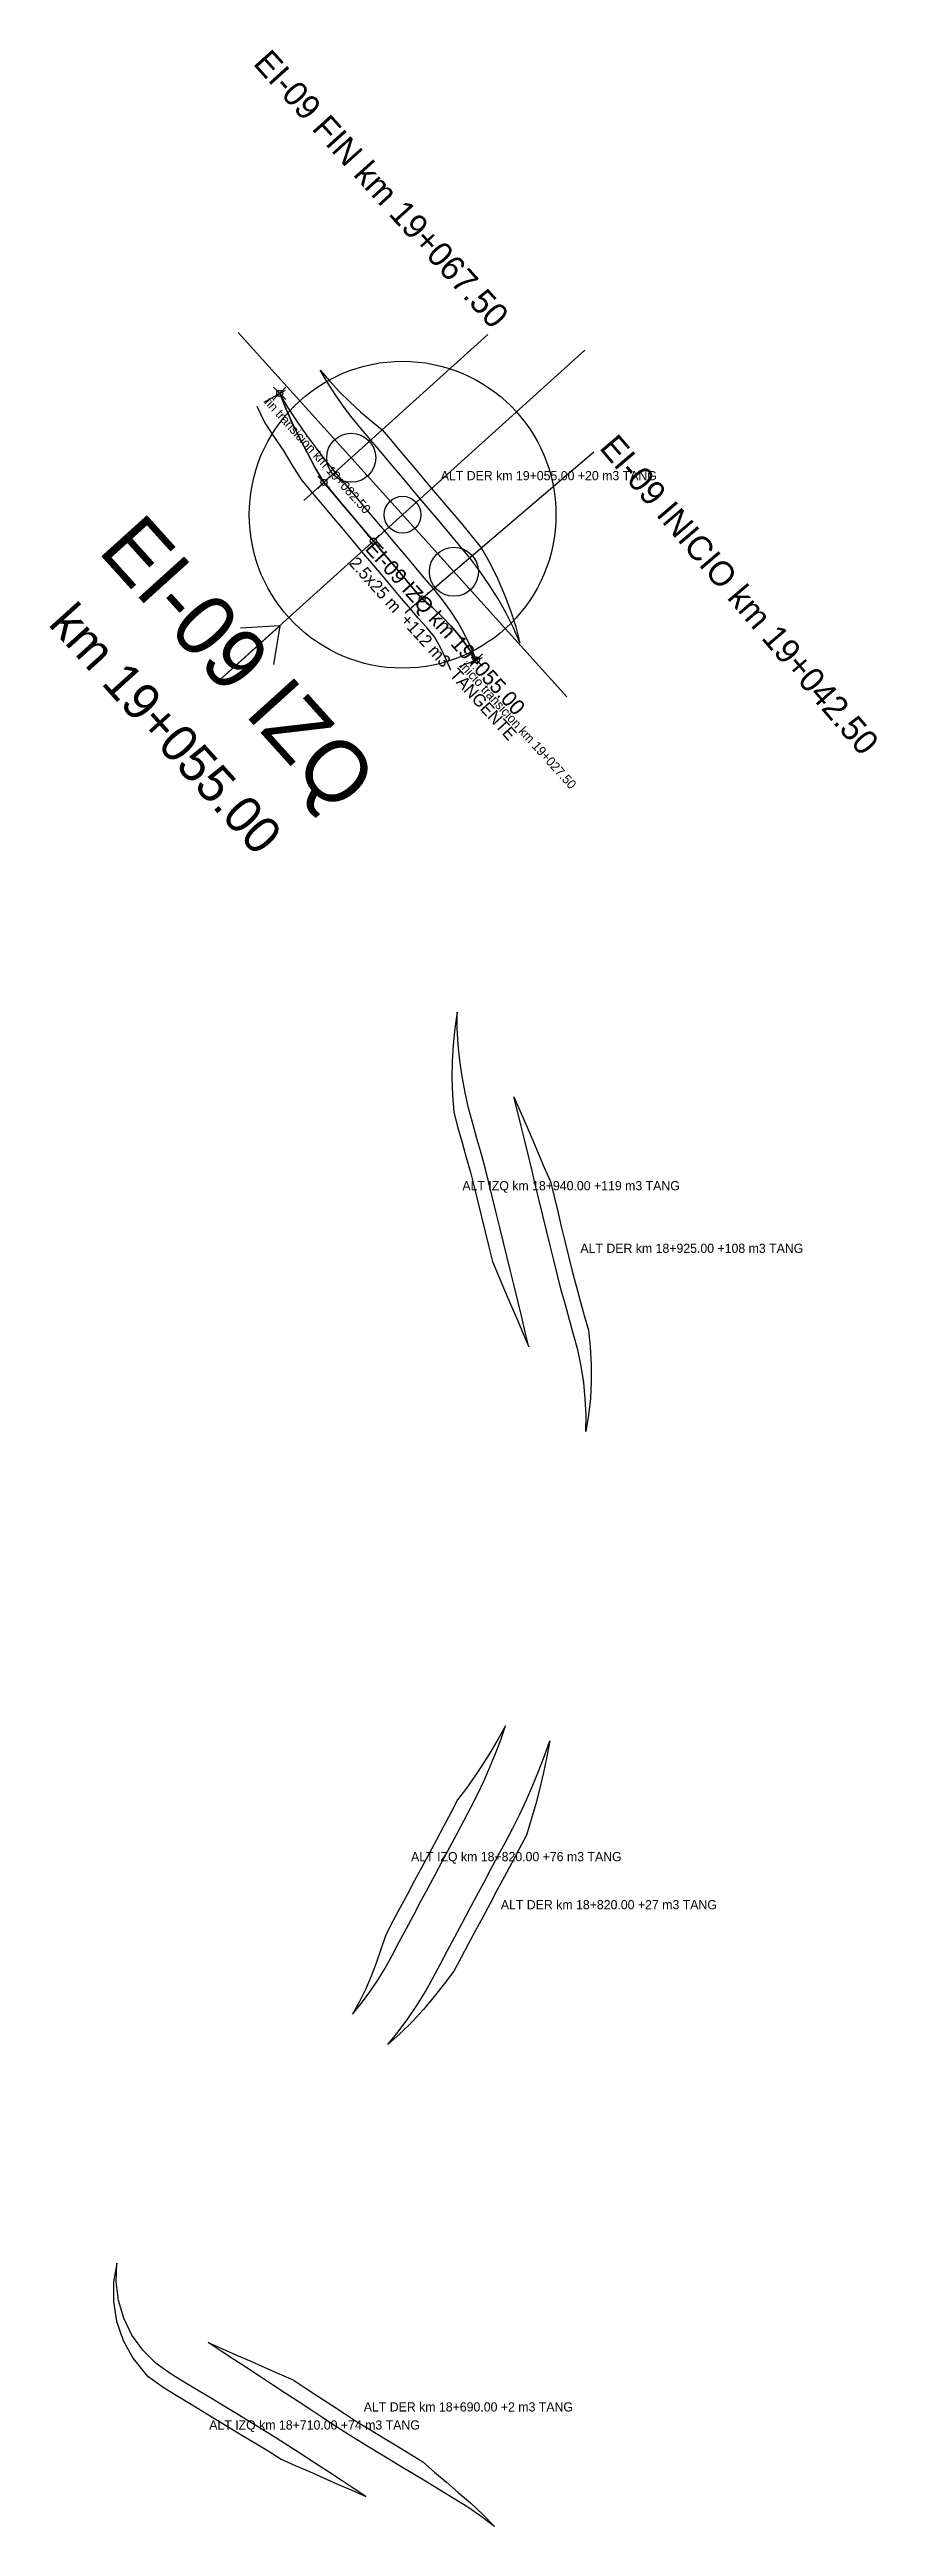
# Model space of a CAD drawing. Extents: x 598419 to 612853, y 9471396 to 9478612.
# Drawn here: x 603402 to 603537.1, y 9476535.6 to 9476939 of the extents above; entities that cross this region are included whole.
import ezdxf
from ezdxf.enums import TextEntityAlignment as Align

# ---------------------------------------------------------------- set-up
doc = ezdxf.new("R2010")
doc.units = 0
doc.header["$PDMODE"] = 35
doc.header["$PDSIZE"] = 1
for name, color, linetype in [('ENSANCHE_ALTERNATIVAS', 8, 'CONTINUOUS'), ('ENSANCHE_IZQ', 1, 'CONTINUOUS'), ('ENSANCHE_IZQ_BORDE_3D', 1, 'CONTINUOUS'), ('ENSANCHE_IZQ_MARCA', 1, 'CONTINUOUS'), ('ENSANCHE_IZQ_PUNTOS', 1, 'CONTINUOUS'), ('ENSANCHE_IZQ_TALUD', 1, 'CONTINUOUS'), ('ENSANCHE_IZQ_TEXTO', 1, 'CONTINUOUS')]:
    doc.layers.add(name, color=color, linetype=linetype)

msp = doc.modelspace()

# ---------------------------------------------------------------- texts
at = {"layer": 'ENSANCHE_ALTERNATIVAS'}
for s, p in [('ALT DER km 19+055.00 +20 m3 TANG', (603465.8397, 9476868.8732)), ('ALT IZQ km 18+940.00 +119 m3 TANG', (603469.3625, 9476753.2062)), ('ALT DER km 18+925.00 +108 m3 TANG', (603488.6105, 9476743.0122)), ('ALT IZQ km 18+820.00 +76 m3 TANG', (603460.997, 9476643.919)), ('ALT DER km 18+820.00 +27 m3 TANG', (603475.6357, 9476636.0916)), ('ALT DER km 18+690.00 +2 m3 TANG', (603453.2844, 9476554.2785)), ('ALT IZQ km 18+710.00 +74 m3 TANG', (603428.0907, 9476551.3396))]:
    msp.add_text(s, height=1.5, dxfattribs=at).set_placement(p)
at = {"layer": 'ENSANCHE_IZQ_MARCA'}
msp.add_text('EI-09 FIN km 19+067.50', height=4, rotation=-47.9272, dxfattribs=at).set_placement((603474.2527, 9476893.3075), align=Align.RIGHT)
msp.add_text('EI-09 INICIO km 19+042.50', height=4, rotation=-49.5227, dxfattribs=at).set_placement((603491.561, 9476874.0898))
for s, height, p in [('EI-09 IZQ', 10, (603429.1835, 9476835.7834)), ('km 19+055.00', 6, (603418.7914, 9476826.4024))]:
    msp.add_text(s, height=height, rotation=-47.9272, dxfattribs=at).set_placement(p, align=Align.CENTER)
at = {"layer": 'ENSANCHE_IZQ_TEXTO'}
for s, height, p in [('fin transicion km 19+082.50', 1.5, (603436.9844, 9476881.5205)), ('EI-09 IZQ km 19+055.00', 2.5, (603453.3636, 9476857.6111)), ('2.5x25 m  +112 m3  TANGENTE', 2, (603450.7656, 9476855.2658)), ('inicio transicion km 19+027.50', 1.5, (603468.8537, 9476838.4964))]:
    msp.add_text(s, height=height, rotation=-47.9272, dxfattribs=at).set_placement(p)

# ---------------------------------------------------------------- linework, layer by layer
at = {"layer": 'ENSANCHE_ALTERNATIVAS'}
for points in [[(603478.7271, 9476842.3615), (603477.6801, 9476844.8317), (603476.4975, 9476847.24), (603475.183, 9476849.5789), (603473.7406, 9476851.8413), (603472.234, 9476854.0651), (603470.6072, 9476856.2079), (603468.9526, 9476858.2116), (603467.3393, 9476860.1232), (603465.726, 9476862.0348), (603464.1127, 9476863.9463), (603462.4993, 9476865.8579), (603460.886, 9476867.7695), (603459.2727, 9476869.6811), (603457.6594, 9476871.5926), (603456.046, 9476873.5042), (603454.4296, 9476875.413), (603452.892, 9476877.1879), (603451.4136, 9476879.0098), (603450.0027, 9476880.8844), (603448.6594, 9476882.8081), (603447.3842, 9476884.7776), (603446.1822, 9476886.7925), (603446.1822, 9476886.7925), (603447.7381, 9476884.9975), (603449.351, 9476883.2731), (603451.0145, 9476881.6185), (603452.7269, 9476880.036), (603454.4867, 9476878.5285), (603456.2853, 9476877.0882), (603457.9018, 9476875.1794), (603459.5151, 9476873.2678), (603461.1284, 9476871.3563), (603462.7417, 9476869.4447), (603464.3551, 9476867.5331), (603465.9684, 9476865.6215), (603467.5817, 9476863.71), (603469.1951, 9476861.7984), (603470.8084, 9476859.8868), (603472.5089, 9476857.8308), (603473.8914, 9476855.3274), (603475.1206, 9476852.7759), (603476.2552, 9476850.2214), (603477.235, 9476847.628), (603478.059, 9476845.0049), (603478.7271, 9476842.3615)], [(603480.2178, 9476727.6866), (603479.6249, 9476730.1167), (603479.0321, 9476732.5468), (603478.4392, 9476734.9769), (603477.8463, 9476737.407), (603477.2535, 9476739.8372), (603476.6606, 9476742.2673), (603476.0678, 9476744.6974), (603475.4749, 9476747.1275), (603474.8821, 9476749.5576), (603474.2892, 9476751.9877), (603473.6963, 9476754.4178), (603473.0755, 9476756.8401), (603472.4024, 9476759.2478), (603471.7293, 9476761.6555), (603471.0561, 9476764.0632), (603470.3817, 9476766.5643), (603469.795, 9476769.1355), (603469.316, 9476771.729), (603468.9454, 9476774.3401), (603468.6838, 9476776.9644), (603468.5319, 9476779.5974), (603468.4897, 9476782.2343), (603468.4897, 9476782.2343), (603468.1155, 9476779.582), (603467.8531, 9476776.8991), (603467.7044, 9476774.1903), (603467.6711, 9476771.4605), (603467.7547, 9476768.7145), (603467.9564, 9476765.9575), (603468.6485, 9476763.3901), (603469.3216, 9476760.9824), (603469.9947, 9476758.5747), (603470.6678, 9476756.167), (603471.2887, 9476753.7447), (603471.8815, 9476751.3146), (603472.4744, 9476748.8845), (603473.0672, 9476746.4544), (603473.6601, 9476744.0243), (603474.2529, 9476741.5942), (603475.2471, 9476739.2762), (603476.2412, 9476736.9583), (603477.2354, 9476734.6404), (603478.2295, 9476732.3224), (603479.2236, 9476730.0045), (603480.2178, 9476727.6866)], [(603489.4944, 9476713.9392), (603489.5227, 9476716.567), (603489.4101, 9476719.2476), (603489.1488, 9476721.9178), (603488.7396, 9476724.5694), (603488.1838, 9476727.1942), (603487.5091, 9476729.725), (603486.836, 9476732.1327), (603486.1629, 9476734.5404), (603485.4898, 9476736.948), (603484.8695, 9476739.3705), (603484.2767, 9476741.8006), (603483.6838, 9476744.2307), (603483.091, 9476746.6609), (603482.4981, 9476749.091), (603481.9053, 9476751.5211), (603481.3124, 9476753.9512), (603480.7195, 9476756.3813), (603480.1267, 9476758.8114), (603479.5338, 9476761.2416), (603478.941, 9476763.6717), (603478.3481, 9476766.1018), (603477.7547, 9476768.409), (603477.7547, 9476768.409), (603478.7494, 9476766.214), (603479.7435, 9476763.896), (603480.7377, 9476761.5781), (603481.7318, 9476759.2602), (603482.7259, 9476756.9422), (603483.7201, 9476754.6243), (603484.3129, 9476752.1942), (603484.9058, 9476749.7641), (603485.4986, 9476747.334), (603486.0915, 9476744.9039), (603486.6844, 9476742.4737), (603487.2772, 9476740.0436), (603487.8975, 9476737.6212), (603488.5706, 9476735.2135), (603489.2437, 9476732.8058), (603489.9168, 9476730.3981), (603490.2092, 9476727.6822), (603490.3791, 9476724.8693), (603490.389, 9476722.0741), (603490.2414, 9476719.3057), (603489.9393, 9476716.5729), (603489.4944, 9476713.9392)], [(603451.4426, 9476619.0235), (603452.9028, 9476620.7953), (603454.2771, 9476622.6344), (603455.561, 9476624.5378), (603456.7547, 9476626.499), (603457.8924, 9476628.5694), (603459.0712, 9476630.774), (603460.25, 9476632.9787), (603461.4289, 9476635.1833), (603462.6077, 9476637.3879), (603463.7865, 9476639.5925), (603464.9654, 9476641.7971), (603466.1442, 9476644.0018), (603467.323, 9476646.2064), (603468.5018, 9476648.411), (603469.6807, 9476650.6156), (603470.8168, 9476652.7675), (603471.886, 9476654.9076), (603472.9004, 9476657.0744), (603473.8605, 9476659.2657), (603474.7666, 9476661.4799), (603475.6152, 9476663.7167), (603476.4092, 9476665.9735), (603476.4092, 9476665.9735), (603475.2239, 9476663.8598), (603473.9913, 9476661.7855), (603472.7095, 9476659.753), (603471.3823, 9476657.7624), (603470.0106, 9476655.8148), (603468.5941, 9476653.912), (603467.476, 9476651.7945), (603466.2972, 9476649.5898), (603465.1184, 9476647.3852), (603463.9396, 9476645.1806), (603462.7607, 9476642.976), (603461.5819, 9476640.7713), (603460.4031, 9476638.5667), (603459.2242, 9476636.3621), (603458.0454, 9476634.1575), (603456.8666, 9476631.9529), (603456.0552, 9476629.5518), (603455.3109, 9476627.3314), (603454.5089, 9476625.2128), (603453.5978, 9476623.1171), (603452.5749, 9476621.0524), (603451.4426, 9476619.0235)], [(603457.1955, 9476614.0532), (603458.8839, 9476616.1037), (603460.4732, 9476618.2318), (603461.96, 9476620.4329), (603463.3408, 9476622.7019), (603464.5944, 9476624.9858), (603465.7733, 9476627.1904), (603466.9521, 9476629.395), (603468.1309, 9476631.5996), (603469.3097, 9476633.8043), (603470.4886, 9476636.0089), (603471.6674, 9476638.2135), (603472.8462, 9476640.4181), (603474.0251, 9476642.6227), (603475.2039, 9476644.8274), (603476.3827, 9476647.032), (603477.5747, 9476649.2875), (603478.7282, 9476651.598), (603479.8235, 9476653.9366), (603480.8601, 9476656.3019), (603481.8372, 9476658.6923), (603482.7543, 9476661.1064), (603483.6107, 9476663.5427), (603483.6107, 9476663.5427), (603483.1456, 9476660.9634), (603482.6125, 9476658.3867), (603482.0112, 9476655.8145), (603481.3416, 9476653.2486), (603480.6036, 9476650.6908), (603479.7973, 9476648.143), (603478.5873, 9476645.8532), (603477.4085, 9476643.6485), (603476.2297, 9476641.4439), (603475.0509, 9476639.2393), (603473.872, 9476637.0347), (603472.6932, 9476634.83), (603471.5144, 9476632.6254), (603470.3355, 9476630.4208), (603469.1567, 9476628.2162), (603467.9779, 9476626.0116), (603466.4316, 9476624.0034), (603464.7847, 9476621.8695), (603463.0121, 9476619.758), (603461.1525, 9476617.7491), (603459.2117, 9476615.8465), (603457.1955, 9476614.0532)], [(603453.6483, 9476540.4407), (603451.5554, 9476541.8107), (603449.4626, 9476543.1808), (603447.3697, 9476544.5508), (603445.2769, 9476545.9208), (603443.184, 9476547.2908), (603441.0912, 9476548.6609), (603438.9731, 9476549.9894), (603436.837, 9476551.2882), (603434.7009, 9476552.587), (603432.5647, 9476553.8858), (603430.4286, 9476555.1846), (603428.2925, 9476556.4835), (603426.1563, 9476557.7823), (603424.0202, 9476559.0811), (603421.884, 9476560.3799), (603419.4396, 9476562.109), (603417.2746, 9476564.2523), (603415.4951, 9476566.725), (603414.1506, 9476569.4587), (603413.2781, 9476572.3776), (603412.902, 9476575.4008), (603413.0326, 9476578.4444), (603413.0326, 9476578.4444), (603412.4857, 9476575.3839), (603412.4626, 9476572.2062), (603412.9869, 9476569.0023), (603414.066, 9476565.8675), (603415.6908, 9476562.8989), (603417.8348, 9476560.1921), (603420.5852, 9476558.2438), (603422.7214, 9476556.945), (603424.8575, 9476555.6461), (603426.9936, 9476554.3473), (603429.1298, 9476553.0485), (603431.2659, 9476551.7497), (603433.402, 9476550.4509), (603435.5382, 9476549.1521), (603437.6743, 9476547.8532), (603439.7924, 9476546.5247), (603442.1017, 9476545.5107), (603444.411, 9476544.4967), (603446.7203, 9476543.4827), (603449.0296, 9476542.4687), (603451.3389, 9476541.4547), (603453.6483, 9476540.4407)], [(603474.5801, 9476535.5549), (603472.4488, 9476537.1846), (603470.2303, 9476538.6934), (603468.0356, 9476540.043), (603465.8995, 9476541.3418), (603463.7634, 9476542.6406), (603461.6272, 9476543.9394), (603459.4911, 9476545.2382), (603457.355, 9476546.537), (603455.2188, 9476547.8359), (603453.0827, 9476549.1347), (603450.9465, 9476550.4335), (603448.8496, 9476551.7967), (603446.7567, 9476553.1667), (603444.6639, 9476554.5368), (603442.571, 9476555.9068), (603440.4782, 9476557.2768), (603438.3854, 9476558.6468), (603436.2925, 9476560.0168), (603434.1997, 9476561.3869), (603432.1068, 9476562.7569), (603430.014, 9476564.1269), (603427.9212, 9476565.4969), (603427.9212, 9476565.4969), (603430.2305, 9476564.4829), (603432.5398, 9476563.4689), (603434.8491, 9476562.4549), (603437.1584, 9476561.4409), (603439.4677, 9476560.4269), (603441.777, 9476559.4129), (603443.8699, 9476558.0429), (603445.9627, 9476556.6729), (603448.0555, 9476555.3029), (603450.1484, 9476553.9328), (603452.2454, 9476552.5696), (603454.3815, 9476551.2708), (603456.5176, 9476549.972), (603458.6538, 9476548.6732), (603460.7899, 9476547.3744), (603462.926, 9476546.0755), (603464.8457, 9476544.4207), (603466.7654, 9476542.7659), (603468.685, 9476541.111), (603470.6796, 9476539.3952), (603472.6926, 9476537.5225), (603474.5801, 9476535.5549)]]:
    msp.add_lwpolyline(points, close=True, dxfattribs=at)
at = {"layer": 'ENSANCHE_IZQ'}
msp.add_lwpolyline([(603471.6473, 9476839.59), (603470.7653, 9476841.6715), (603469.7705, 9476843.7016), (603468.662, 9476845.6719), (603467.4457, 9476847.5775), (603466.1268, 9476849.4136), (603464.7093, 9476851.1747), (603463.1573, 9476852.9801), (603461.5439, 9476854.8917), (603459.9306, 9476856.8032), (603458.3173, 9476858.7148), (603456.704, 9476860.6264), (603455.0906, 9476862.538), (603453.4773, 9476864.4495), (603451.864, 9476866.3611), (603450.2506, 9476868.2727), (603448.6382, 9476870.1851), (603446.982, 9476872.2196), (603445.3978, 9476874.3087), (603443.8499, 9476876.4208), (603442.3508, 9476878.5667), (603440.9293, 9476880.7649), (603439.5872, 9476883.0124), (603439.5872, 9476883.0124), (603440.5754, 9476880.5449), (603441.6592, 9476878.1018), (603442.8381, 9476875.6868), (603444.0846, 9476873.2825), (603445.3873, 9476870.879), (603446.7825, 9476868.5099), (603448.3949, 9476866.5975), (603450.0082, 9476864.6859), (603451.6216, 9476862.7743), (603453.2349, 9476860.8628), (603454.8482, 9476858.9512), (603456.4616, 9476857.0396), (603458.0749, 9476855.1281), (603459.6882, 9476853.2165), (603461.3015, 9476851.3049), (603462.8076, 9476849.5518), (603464.4695, 9476848.1513), (603466.0658, 9476846.6428), (603467.5897, 9476845.0294), (603469.033, 9476843.3136), (603470.3863, 9476841.4983), (603471.6473, 9476839.59)], close=True, dxfattribs=at)
at = {"layer": 'ENSANCHE_IZQ_BORDE_3D'}
msp.add_polyline3d([(603471.6473, 9476839.59, 483.4635), (603470.3863, 9476841.4983, 483.4645), (603469.033, 9476843.3136, 483.4594), (603467.5897, 9476845.0294, 483.4513), (603466.0658, 9476846.6428, 483.4432), (603464.4695, 9476848.1513, 483.4352), (603462.8076, 9476849.5518, 483.4261), (603461.3015, 9476851.3049, 483.4206), (603459.6882, 9476853.2165, 483.4099), (603458.0749, 9476855.1281, 483.3933), (603456.4616, 9476857.0396, 483.3707), (603454.8482, 9476858.9512, 483.3421), (603453.2349, 9476860.8628, 483.3075), (603451.6216, 9476862.7743, 483.2669), (603450.0082, 9476864.6859, 483.2204), (603448.3949, 9476866.5975, 483.1679), (603446.7825, 9476868.5099, 483.1094), (603445.3873, 9476870.879, 483.0533), (603444.0846, 9476873.2825, 482.9912), (603442.8381, 9476875.6868, 482.9221), (603441.6592, 9476878.1018, 482.8463), (603440.5754, 9476880.5449, 482.7645), (603439.5872, 9476883.0124, 482.6768)], dxfattribs=at)
at = {"layer": 'ENSANCHE_IZQ_MARCA'}
for p, q in [((603486.4205, 9476833.5647), (603432.8146, 9476892.9483)), ((603473.5104, 9476892.6374), (603443.5031, 9476865.5496)), ((603429.9258, 9476836.4535), (603489.3093, 9476890.0595)), ((603440.4548, 9476883.5096), (603436.9844, 9476881.5205)), ((603490.8003, 9476873.4407), (603460.0504, 9476847.1988)), ((603439.5756, 9476845.1645), (603430.6681, 9476837.1236)), ((603439.5756, 9476845.1645), (603433.1838, 9476844.7833)), ((603439.5756, 9476845.1645), (603438.5444, 9476838.8449)), ((603472.5785, 9476839.9545), (603468.8537, 9476838.4964))]:
    msp.add_line(p, q, dxfattribs=at)
for centre, radius in [((603459.6175, 9476863.2565), 25), ((603451.2416, 9476872.5352), 4), ((603459.6175, 9476863.2565), 3), ((603467.9804, 9476853.9663), 4)]:
    msp.add_circle(centre, radius, dxfattribs=at)
at = {"layer": 'ENSANCHE_IZQ_PUNTOS'}
for p in [(603439.5872, 9476883.0124, 482.6768), (603446.7825, 9476868.5099, 483.1094), (603454.8482, 9476858.9512, 483.3421), (603462.8076, 9476849.5518, 483.4261), (603471.6473, 9476839.59, 483.4635)]:
    msp.add_point(p, dxfattribs=at)
at = {"layer": 'ENSANCHE_IZQ_TALUD'}
msp.add_lwpolyline([(603467.4577, 9476837.9499), (603466.6725, 9476839.8009), (603465.7866, 9476841.606), (603464.8018, 9476843.3591), (603463.5136, 9476844.9142), (603462.1491, 9476846.384), (603460.9211, 9476847.9418), (603459.4458, 9476849.6297), (603457.8325, 9476851.5413), (603456.2191, 9476853.4529), (603454.6058, 9476855.3644), (603452.9925, 9476857.276), (603451.3792, 9476859.1876), (603449.7658, 9476861.0992), (603448.1525, 9476863.0107), (603446.5392, 9476864.9223), (603444.9281, 9476866.8359), (603443.1547, 9476869.0022), (603441.635, 9476871.3683), (603440.2075, 9476873.7783), (603438.6163, 9476876.056), (603437.1076, 9476878.3891), (603435.8943, 9476880.8956)], dxfattribs=at)

msp.set_redraw_order([(e.dxf.handle, doc.entitydb.next_handle()) for e in msp.query("TEXT MTEXT ATTDEF DIMENSION ARC_DIMENSION")])  # texts and dimensions are drawn at this point

doc.saveas('drawing.dxf')
